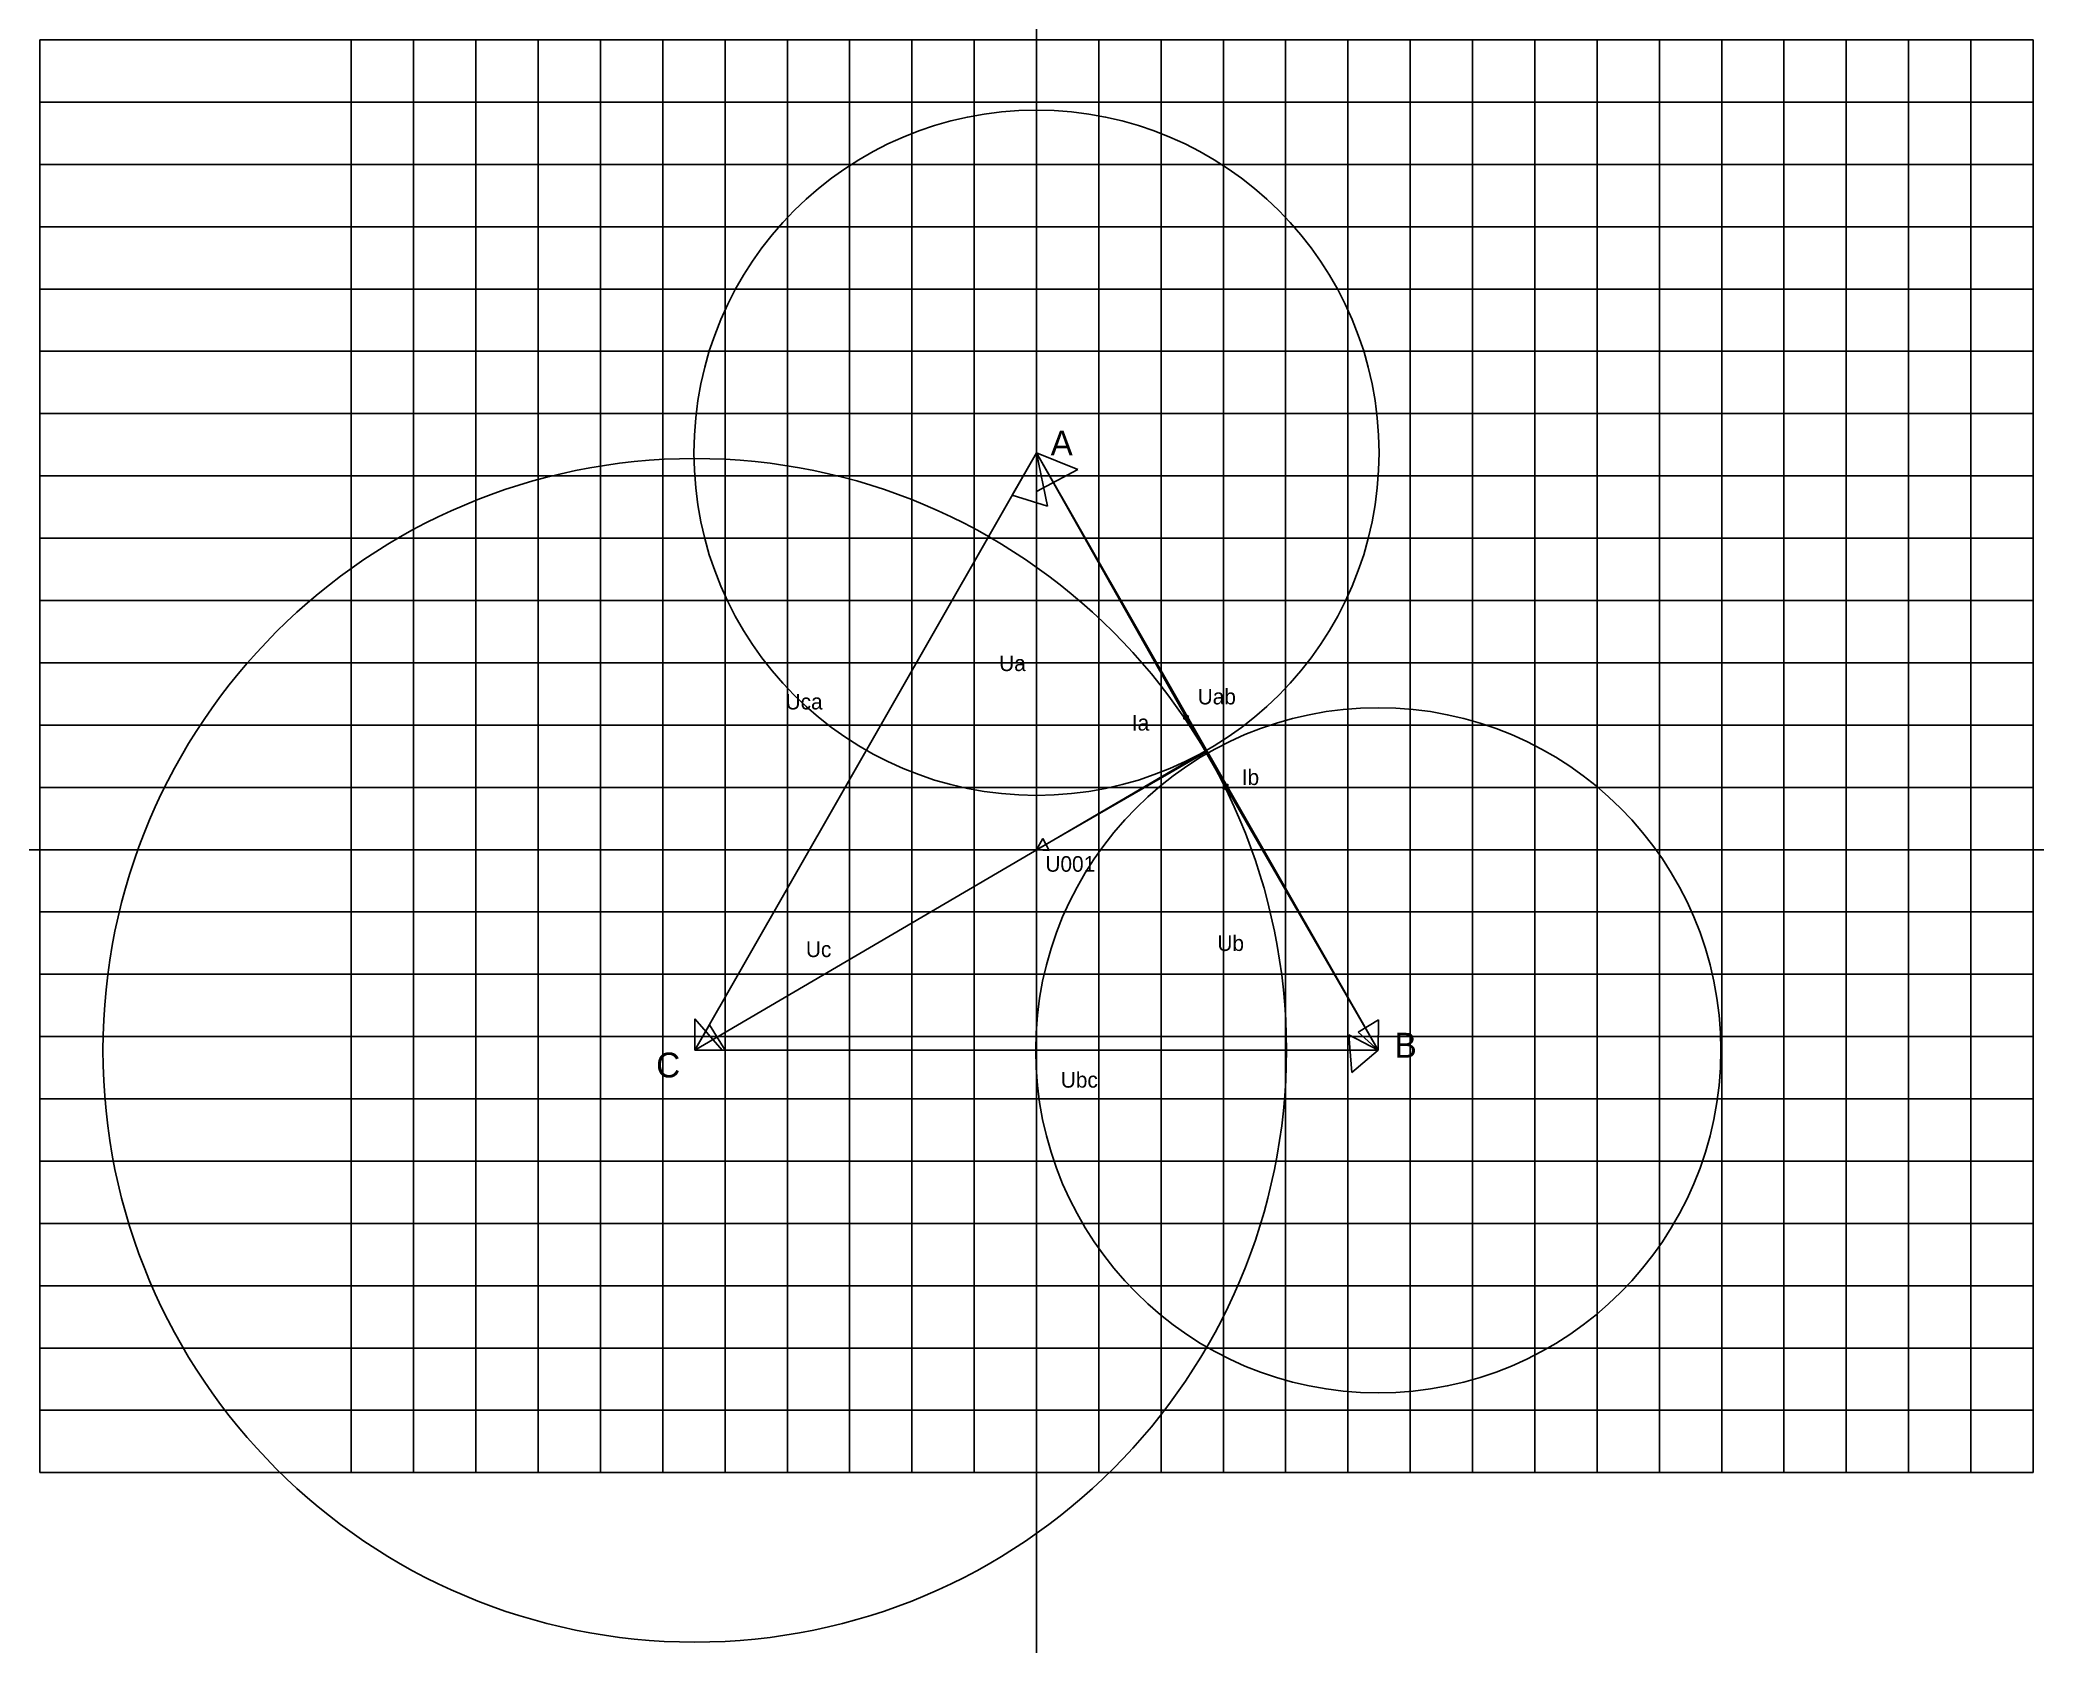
# Model space of a CAD drawing. Header units: millimetres. Extents: x -495 to 495, y -220 to 220.
# Drawn here: x -160 to 160, y -127.2 to 130 of the extents above; entities that cross this region are included whole.
import ezdxf

# ---------------------------------------------------------------- set-up
doc = ezdxf.new("R2010")
doc.units = ezdxf.units.MM
doc.layers.add('1', color=10, linetype='Continuous')
doc.layers.add('Фон', color=251, linetype='Continuous', transparency=0.5)

msp = doc.modelspace()

# ---------------------------------------------------------------- texts
at = {"layer": '1', "attachment_point": 1}
for s, width, insert, char_height in [('A', 13.1879, (2.26, 67.28), 4), ('Ua', 4.9923, (-5.99, 31.17), 2.5), ('Uab', 12.3842, (25.88, 25.82), 2.5), ('Uca', 12.3842, (-40.28, 25.01), 2.5), ('Uc', 5.8495, (-37.02, -14.74), 2.5), ('Ub', 6.2648, (29.04, -13.76), 2.5), ('B', 13.1879, (57.48, -29.39), 4), ('С', 13.1879, (-61.06, -32.57), 4), ('Ubc', 12.3842, (3.9, -35.7), 2.5)]:
    msp.add_mtext_dynamic_manual_height_columns(s, width=width, gutter_width=12.5, heights=[0], dxfattribs=dict(at, insert=insert, char_height=char_height))
at = {"layer": '1', "color": 5, "char_height": 2.5, "attachment_point": 1}
for s, insert in [('Ia', (15.3, 21.62)), ('Ib', (32.96, 12.88))]:
    msp.add_mtext_dynamic_manual_height_columns(s, width=5.5407, gutter_width=12.5, heights=[0], dxfattribs=dict(at, insert=insert))
at = {"layer": '1', "color": 2, "insert": (1.43, -1.04), "char_height": 2.5, "attachment_point": 1}
msp.add_mtext_dynamic_manual_height_columns('U001', width=7.1248, gutter_width=12.5, heights=[0], dxfattribs=at)

# ---------------------------------------------------------------- linework, layer by layer
for p, q in [((0, 220), (0, -220)), ((-495, 0), (495, 0))]:
    msp.add_line(p, q)
msp.add_point((0, 0))
at = {"layer": '1', "color": 4}
for p, q in [((-54.87, -32.21), (0, 63.71)), ((0, 0), (0, 63.71)), ((0, 63.71), (54.87, -32.21)), ((54.87, -32.21), (-54.87, -32.21))]:
    msp.add_line(p, q, dxfattribs=at)
at = {"layer": '1'}
for p, q in [((0, 63.71), (-3.88, 56.93)), ((0, 63.71), (0, 57.51)), ((0, 63.71), (6.62, 61.03)), ((1.75, 55.17), (0, 63.71)), ((6.62, 61.03), (0, 57.51)), ((-3.88, 56.93), (1.75, 55.17)), ((-54.83, -27.17), (-54.87, -32.21)), ((-54.83, -27.17), (-50.48, -32.21)), ((54.91, -27.32), (51.64, -29.27)), ((54.87, -32.21), (54.91, -27.32)), ((54.87, -32.21), (50.12, -29.75)), ((50.12, -29.75), (50.62, -35.79)), ((-54.87, -32.21), (-50.48, -32.21)), ((50.32, -32.21), (54.87, -32.21)), ((54.87, -32.21), (50.62, -35.79)), ((54.87, -32.21), (54.87, -32.21))]:
    msp.add_line(p, q, dxfattribs=at)
at = {"layer": '1', "color": 1}
for p, q in [((0, 63.71), (27.2, 15.63)), ((-54.87, -32.21), (27.08, 15.84)), ((27.2, 15.63), (54.87, -32.21)), ((-54.87, -32.21), (-52.52, -28.11)), ((-52.52, -28.11), (-50, -32.21)), ((51.64, -29.27), (54.87, -32.21)), ((-50, -32.21), (-54.87, -32.21))]:
    msp.add_line(p, q, dxfattribs=at)
at = {"layer": '1', "color": 5}
for p, q in [((23.7, 21.75), (23.66, 20.95)), ((23.66, 20.95), (24.44, 21.36)), ((23.7, 21.75), (27.19, 15.64)), ((24.44, 21.36), (23.7, 21.75)), ((27.2, 15.63), (30.69, 9.52)), ((30.74, 10.52), (29.84, 9.91)), ((29.84, 9.91), (30.69, 9.52)), ((30.69, 9.52), (30.74, 10.52))]:
    msp.add_line(p, q, dxfattribs=at)
at = {"layer": '1', "color": 2}
for p, q in [((0, 0), (27.2, 15.63)), ((0, 0), (1.01, 1.78)), ((0, 0), (0, 0)), ((2.04, -0.15), (0, 0)), ((1.01, 1.78), (2.04, -0.15))]:
    msp.add_line(p, q, dxfattribs=at)
at = {"layer": 'Фон', "color": 0}
for p, q in [((-160, 130), (160, 130)), ((-160, -100), (-160, 130)), ((-160, 130), (-160, 120)), ((-110, -100), (-110, 130)), ((-90, 130), (-100, 130)), ((-100, 130), (-100, -100)), ((-90, -100), (-90, 130)), ((-70, 130), (-80, 130)), ((-80, 130), (-80, -100)), ((-70, -100), (-70, 130)), ((-50, 130), (-60, 130)), ((-60, 130), (-60, -90)), ((-50, -100), (-50, 130)), ((-30, 130), (-40, 130)), ((-40, 130), (-40, -90)), ((-20, 130), (-30, 130)), ((-30, 130), (-30, -90)), ((-30, -90), (-30, 130)), ((-20, -100), (-20, 130)), ((10, 130), (-10, 130)), ((-10, 130), (-10, -100)), ((10, -100), (10, 130)), ((30, 130), (20, 130)), ((20, 130), (20, -100)), ((30, -100), (30, 130)), ((60, 130), (40, 130)), ((40, 130), (40, -100)), ((70, 130), (50, 130)), ((50, 130), (50, -100)), ((60, 120), (60, 130)), ((70, -100), (70, 130)), ((90, 130), (80, 130)), ((80, 130), (80, -90)), ((90, -100), (90, 130)), ((110, 130), (100, 130)), ((100, 130), (100, -100)), ((130, 130), (110, 130)), ((110, 130), (120, 130)), ((110, -100), (110, 130)), ((120, 130), (120, -90)), ((130, -100), (130, 130)), ((150, 130), (140, 130)), ((140, 130), (140, -90)), ((150, -100), (150, 130)), ((160, 130), (160, -100)), ((-160, 120), (160, 120)), ((60, -100), (60, 120)), ((160, 120), (160, 110)), ((160, 110), (-160, 110)), ((-160, 110), (-160, 100)), ((-160, 100), (160, 100)), ((160, 100), (160, 90)), ((160, 90), (-160, 90)), ((-160, 90), (-160, 80)), ((-160, 80), (160, 80)), ((160, 80), (160, 70)), ((160, 70), (-160, 70)), ((-160, 70), (-160, 60)), ((-160, 60), (160, 60)), ((160, 60), (160, 50)), ((160, 50), (-160, 50)), ((-160, 50), (-160, 40)), ((-160, 40), (160, 40)), ((160, 40), (160, 30)), ((160, 30), (-160, 30)), ((-160, 30), (-160, 20)), ((-160, 20), (160, 20)), ((160, 20), (160, 10)), ((160, 10), (-160, 10)), ((-160, 10), (-160, -10)), ((-160, -10), (160, -10)), ((160, -10), (160, -20)), ((160, -20), (-160, -20)), ((-160, -20), (-160, -30)), ((-160, -30), (160, -30)), ((160, -30), (160, -40)), ((160, -40), (-160, -40)), ((-160, -40), (-160, -50)), ((-160, -50), (160, -50)), ((160, -50), (160, -60)), ((160, -60), (-160, -60)), ((-160, -60), (-160, -70)), ((-160, -70), (160, -70)), ((160, -70), (160, -80)), ((160, -80), (-160, -80)), ((-160, -80), (-160, -90)), ((-160, -90), (160, -90)), ((-60, -90), (-60, -100)), ((-30, -90), (-40, -90)), ((-40, -90), (-40, -100)), ((-40, -90), (-40, -100)), ((-30, -100), (-30, -90)), ((80, -90), (80, -100)), ((120, -90), (120, -100)), ((140, -90), (130, -90)), ((140, -90), (130, -90)), ((130, -90), (130, -100)), ((140, -100), (140, -90)), ((160, -90), (160, -100)), ((160, -100), (-160, -100)), ((-100, -100), (-110, -100)), ((-80, -100), (-90, -100)), ((-60, -100), (-70, -100)), ((-40, -100), (-50, -100)), ((-40, -100), (-30, -100)), ((-10, -100), (-20, -100)), ((20, -100), (10, -100)), ((40, -100), (30, -100)), ((50, -100), (60, -100)), ((80, -100), (70, -100)), ((100, -100), (90, -100)), ((120, -100), (110, -100))]:
    msp.add_line(p, q, dxfattribs=at)
at = {"layer": 'Фон', "color": 3}
for centre, radius in [((0, 63.71), 55), ((-54.87, -32.21), 95), ((54.87, -32.21), 55)]:
    msp.add_circle(centre, radius, dxfattribs=at)

msp.set_redraw_order([(e.dxf.handle, doc.entitydb.next_handle()) for e in msp.query("TEXT MTEXT ATTDEF DIMENSION ARC_DIMENSION")])  # texts and dimensions are drawn at this point

doc.saveas('drawing.dxf')
